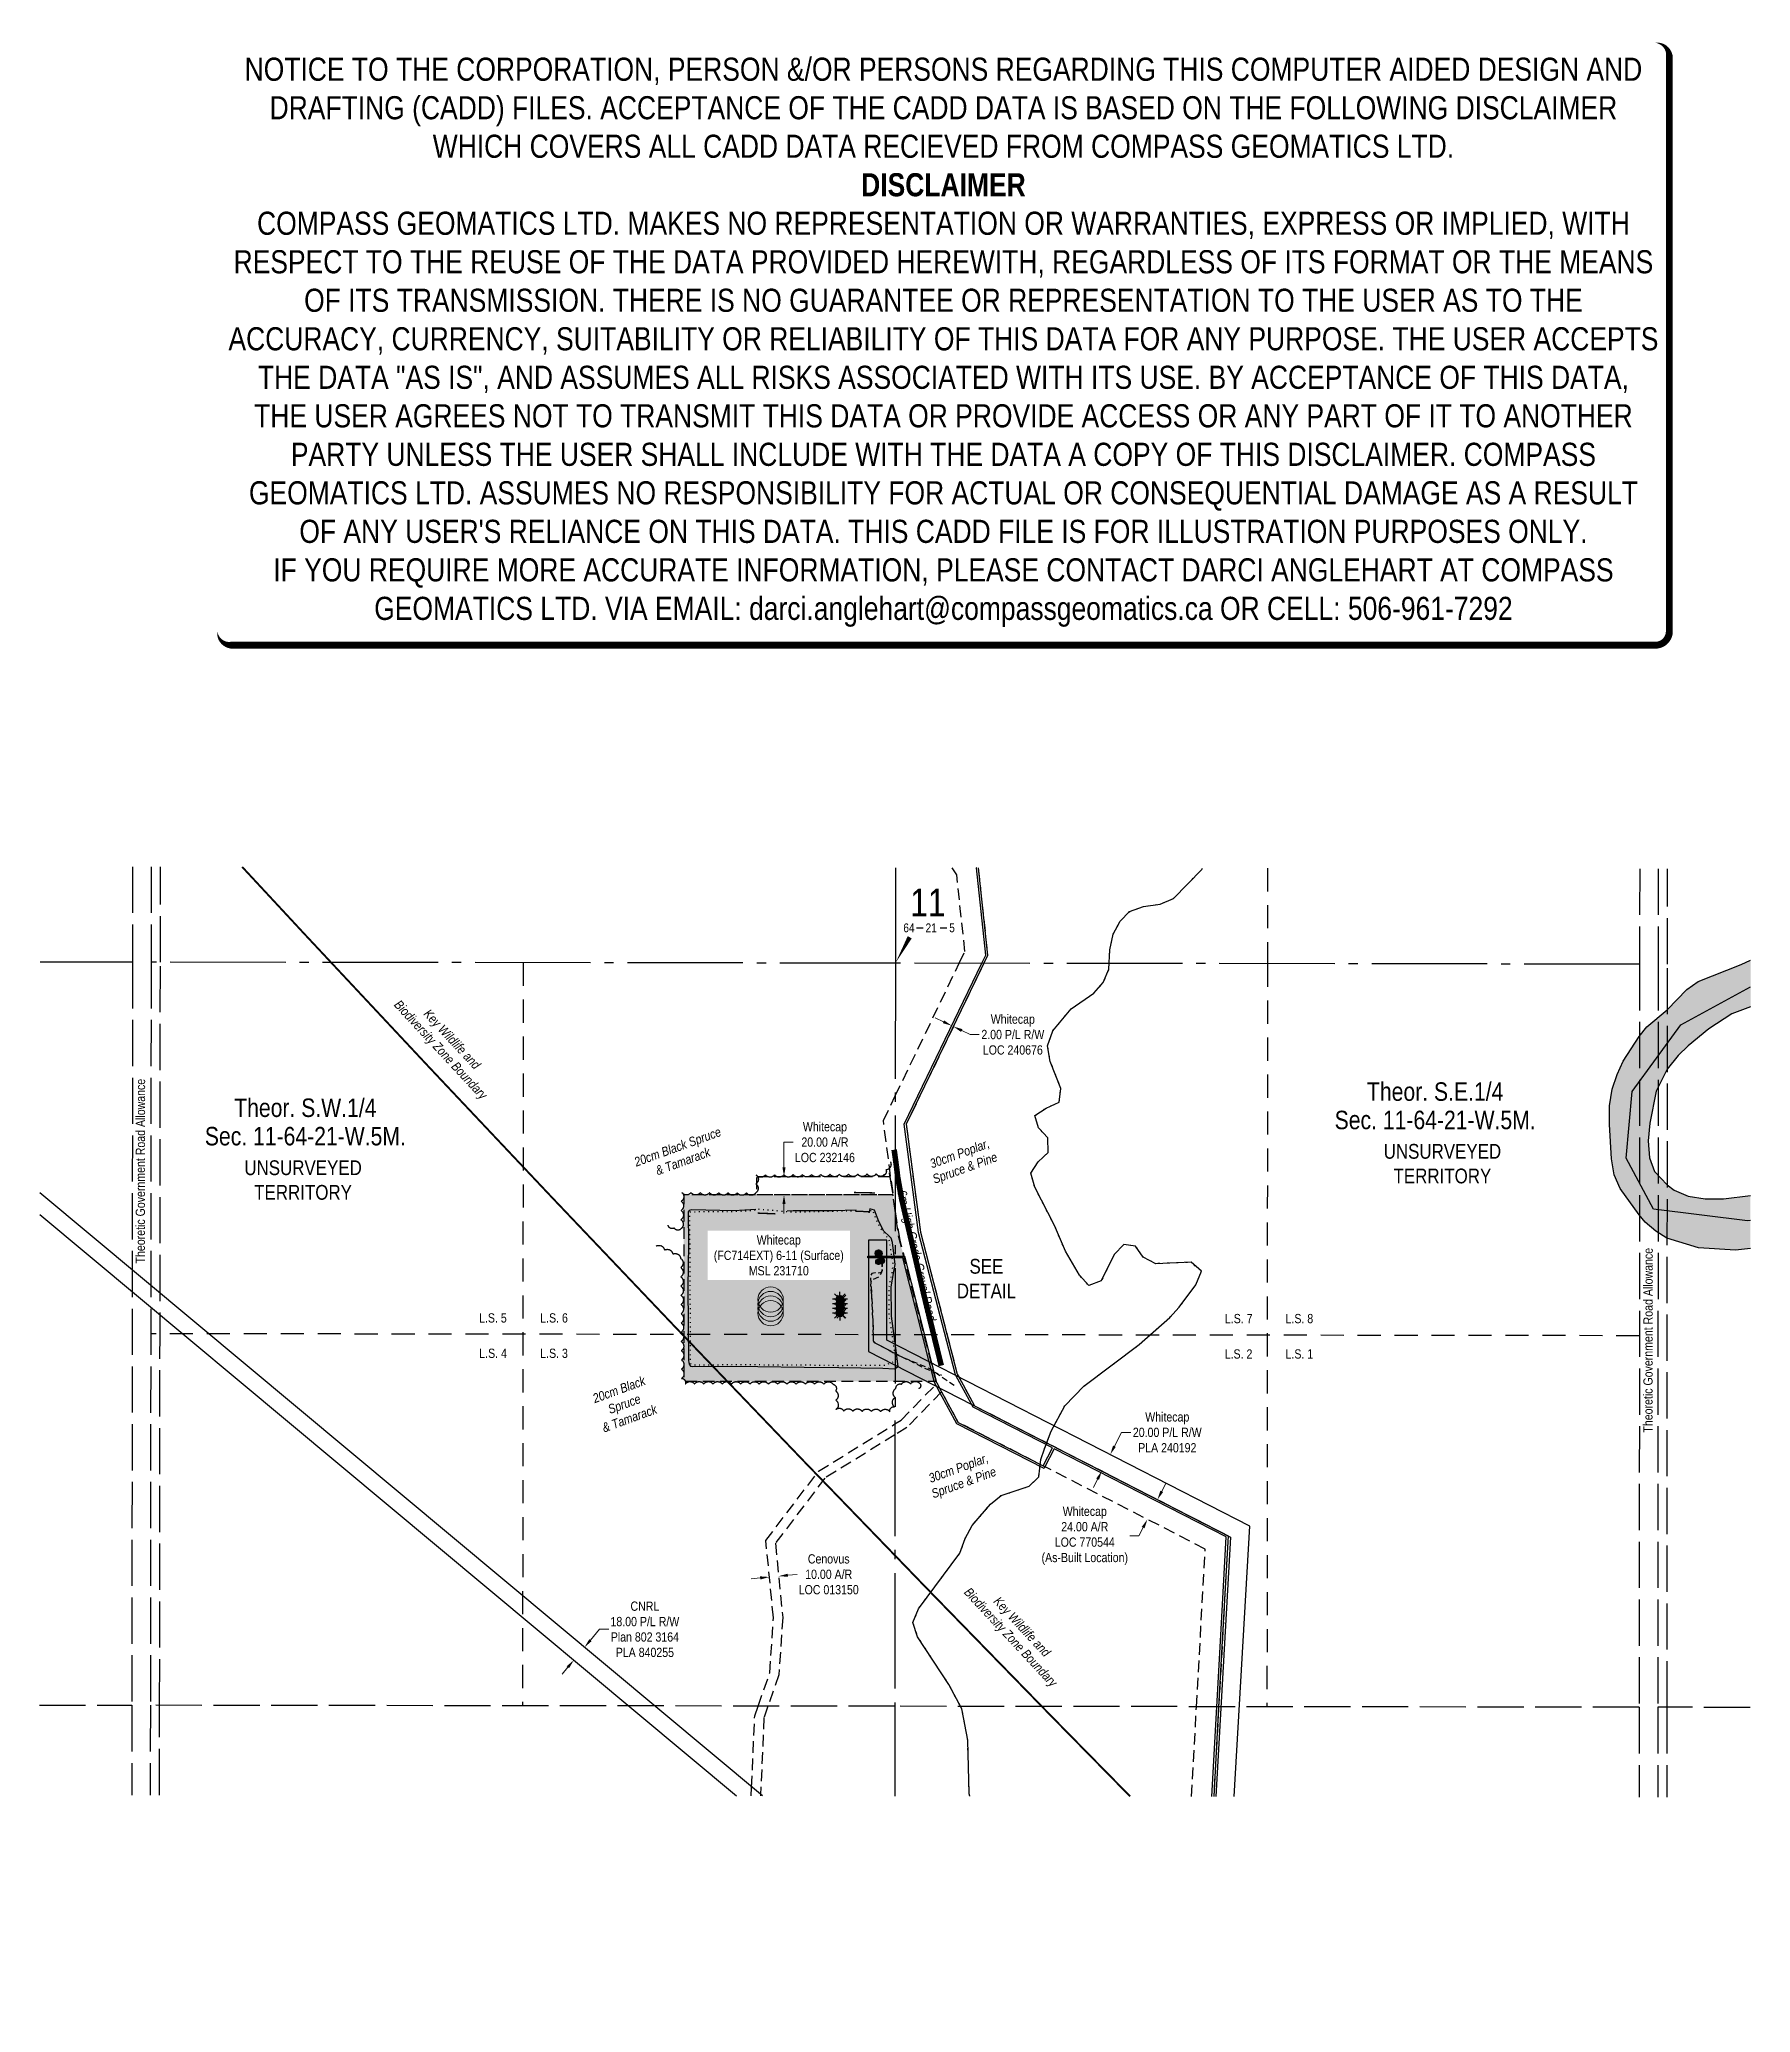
# Model space of a CAD drawing. Extents: x 494960 to 503443, y 6040332 to 6043193.
# Drawn here: x 494960 to 496812, y 6040625 to 6042760 of the extents above; entities that cross this region are included whole.
import ezdxf
from ezdxf.enums import TextEntityAlignment as Align

# ---------------------------------------------------------------- set-up
doc = ezdxf.new("R2010")
doc.units = 0
doc.header["$LTSCALE"] = 5
doc.header["$PDMODE"] = 3
doc.header["$PDSIZE"] = 5
for name, pattern in [('0', [1, 1, 0]), ('DASHDOT2', [12.7, 6.35, -3.175, 0, -3.175]), ('foc-ACCESSROAD', [3.75, 2.5, -1.25]), ('foc-LSD', [8, 5, -3]), ('foc-QUARTERLINE', [33, 25, -3, 2, -3]), ('foc-TOPO', [1, 0.2, -0.8]), ('foc-UNSURVEYED', [12.5, 10, -2.5]), ('foc-WHEELTRACKS', [2, 0.4, -1.6]), ('UG_PIPE', [1.875, 1.25, -0.625])]:
    doc.linetypes.add(name, pattern=pattern)
doc.layers.get('Defpoints').update_dxf_attribs({"color": 9})
for name, color, linetype in [('10', 1, 'Continuous'), ('9', 3, 'Continuous'), ('AS-DRILL-T', 8, 'Continuous'), ('AS-PIPE-UG', 44, 'UG_PIPE'), ('AS-ROADS', 254, 'Continuous'), ('AS-SYMBOL', 7, 'Continuous'), ('AS-WILDLIFE', 131, 'DASHDOT2'), ('C-AR', 13, 'foc-ACCESSROAD'), ('C-RW', 13, 'Continuous'), ('C-SYMBOL', 7, 'Continuous'), ('C-WS', 13, 'foc-ACCESSROAD'), ('DETAIL-T', 7, 'Continuous'), ('F-AR', 190, 'foc-ACCESSROAD'), ('F-RW', 190, 'Continuous'), ('L-QSEC', 8, 'foc-QUARTERLINE'), ('L-ROAD-T', 7, 'Continuous'), ('L-SECLBL', 7, 'Continuous'), ('L-SECTION-LSD', 7, 'foc-LSD'), ('L-UNS-T', 3, 'Continuous'), ('L-USEC', 7, 'foc-UNSURVEYED'), ('P-PROPOSED-H', 21, 'Continuous'), ('T-BUSH', 110, '0'), ('T-BUSH-T', 110, 'Continuous'), ('T-LOW-AREA', 48, 'foc-TOPO'), ('T-SLOPE', 48, 'Continuous'), ('T-WATER', 160, 'Continuous'), ('T-WATER-H', 133, 'Continuous'), ('T-WATER-P3', 160, 'foc-WHEELTRACKS')]:
    doc.layers.add(name, color=color, linetype=linetype)
for name, color, linetype, lineweight in [('AS-GENERAL', 48, 'Continuous', 18), ('C-AR-T', 13, 'Continuous', 9), ('C-RW-T', 13, 'Continuous', 9), ('C-WS-T', 13, 'Continuous', 9), ('F-AR-T', 190, 'Continuous', 9), ('F-RW-T', 190, 'Continuous', 9), ('T-TEXT', 48, 'Continuous', 18)]:
    doc.layers.add(name, color=color, linetype=linetype, lineweight=lineweight)
doc.layers.add('AS-PIPE-AG', color=7, linetype='Continuous', true_color=0x7d00fa)
doc.layers.add('oil_and_gas_wells_pt', color=7, linetype='Continuous', true_color=0xa9ec0c)
doc.layers.add('DISCLAIMER', color=7, linetype='Continuous', plot=False)
doc.styles.add('100L', font='ARIALN.TTF', dxfattribs={"height": 11})
doc.styles.add('175L', font='ARIALN.TTF', dxfattribs={"height": 20})
doc.styles.add('240', font='ARIALN.TTF', dxfattribs={"height": 30})
doc.styles.add('80', font='ARIALN.TTF', dxfattribs={"height": 10})
doc.styles.add('80CG', font='ARIALN.TTF', dxfattribs={"height": 10})
doc.styles.add('80L', font='ARIALN.TTF', dxfattribs={"height": 10})
doc.styles.add('80LS', font='ARIALNI.TTF', dxfattribs={"height": 10})
doc.styles.add('foc-LtypeFont', font='ARIALN.TTF', dxfattribs={"height": 7.35})
doc.styles.add('SIMPLEX', font='ARIALN.TTF')
doc.linetypes.add('foc-TOPO-flowdirection-NOLINE', pattern='A,0,[">",foc-LtypeFont,S=0.3,R=0,X=0,Y=-0.945],-20,[">",foc-LtypeFont,S=0.3,R=0,X=0,Y=-0.945],0', length=20)
doc.dimstyles.new('Compass 5 000', dxfattribs={"dimscale": 5, "dimtxt": 9, "dimasz": 2, "dimexe": 0.2, "dimexo": 0.0625, "dimgap": 0.5, "dimtad": 0, "dimtih": 1, "dimtoh": 1, "dimzin": 0, "dimdsep": 46, "dimtxsty": '80CG', "dimcen": 0.1, "dimse1": 1, "dimse2": 1, "dimclrd": 256, "dimclrt": 256, "dimaunit": 1, "dimadec": 4, "dimazin": 0, "dimtfac": 0.06, "dimtofl": 0, "dimtmove": 0, "dimatfit": 1, "dimfxl": 0.2, "dimtolj": 1, "dimtzin": 0, "dimlwd": -1, "dimarcsym": 0})

msp = doc.modelspace()

# ---------------------------------------------------------------- texts
at = {"layer": 'AS-WILDLIFE', "char_height": 10, "attachment_point": 5, "rotation": 312.878768, "style": '240'}
for insert in [(495399.446, 6041671.354), (496016.513, 6041035.603)]:
    msp.add_mtext_dynamic_manual_height_columns('{\\fArial Narrow|b0|i1|c0|p34;Key Wildlife and \\PBiodiversity Zone Boundary}', width=141.03638, gutter_width=45.023, heights=[0], dxfattribs=dict(at, insert=insert))
at = {"layer": 'C-SYMBOL', "color": 3, "style": '175L'}
for s, p in [('Theor. S.E.1/4', (496470.802, 6041605.344)), ('Theor. S.W.1/4', (495247.744, 6041587.848)), ('Sec. 11-64-21-W.5M.', (496470.802, 6041574.598)), ('Sec. 11-64-21-W.5M.', (495247.744, 6041557.102))]:
    msp.add_text(s, height=19.98971, dxfattribs=at).set_placement(p, align=Align.BOTTOM_CENTER)
at = {"layer": 'DETAIL-T', "color": 3, "insert": (495985.024, 6041418.937), "char_height": 16, "width": 53.79165, "attachment_point": 5, "style": '80CG'}
msp.add_mtext('SEE DETAIL', dxfattribs=at)
at = {"layer": 'L-ROAD-T', "style": '80L'}
for p in [(495069.167, 6041535.242), (496701.221, 6041352.217)]:
    msp.add_text('Theoretic Government Road Allowance', height=9.99485, rotation=89.942977, dxfattribs=at).set_placement(p, align=Align.MIDDLE_CENTER)
at = {"layer": 'L-UNS-T', "color": 3, "char_height": 15.99177, "attachment_point": 5, "style": '80L'}
for insert in [(496478.638, 6041543.216), (495245.289, 6041525.479)]:
    msp.add_mtext_dynamic_manual_height_columns('UNSURVEYED TERRITORY', width=126.47884, gutter_width=47.524, heights=[0], dxfattribs=dict(at, insert=insert))
at = {"layer": 'T-BUSH-T', "char_height": 10, "attachment_point": 2, "rotation": 20, "style": '80LS'}
for s, insert, width in [('20cm Black Spruce\\P& Tamarack', (495649.036, 6041566.298), 98.51064), ('30cm Poplar, \\PSpruce & Pine', (495954.308, 6041559.039), 139.66432), ('20cm Black\\PSpruce\\P& Tamarack', (495585.574, 6041303.641), 98.51064), ('30cm Poplar, \\PSpruce & Pine', (495953.043, 6041218.663), 139.66432)]:
    msp.add_mtext(s, dxfattribs=dict(at, insert=insert, width=width))
at = {"layer": 'T-TEXT', "style": '80LS'}
msp.add_text('6m High Grade Gravel Road', height=9.99485, rotation=283.070025, dxfattribs=at).set_placement((495909.729, 6041443.735), align=Align.MIDDLE_CENTER)

# ---------------------------------------------------------------- blocks, each defined once
blk = doc.blocks.new('L-SECLBL')
at = {"layer": '9', "color": 7}
for p, q in [((-5.1, -27.8), (-12.3, -27.8)), ((20.7, -27.8), (13.5, -27.8))]:
    blk.add_line(p, q, dxfattribs=at)
at = {"layer": '10', "color": 2, "style": 'SIMPLEX'}
blk.add_attdef('SEC', text='', height=30, dxfattribs=at).set_placement((0, 0), align=Align.MIDDLE)
at = {"layer": '10', "color": 5, "style": '80L'}
blk.add_attdef('TWP', text='', height=9.5, dxfattribs=at).set_placement((-14.4, -27.4), align=Align.MIDDLE_RIGHT)
blk.add_attdef('RGE', text='', height=9.5, dxfattribs=at).set_placement((3.6, -27.4), align=Align.MIDDLE_CENTER)
blk.add_attdef('MER', text='', height=9.5, dxfattribs=at).set_placement((23.2, -27.4), align=Align.MIDDLE_LEFT)
blk = doc.blocks.new('*D598')
at = {"layer": 'C-AR-T', "transparency": 16777216}
for p, q in [((496174.8, 6041188.7), (496179.3, 6041197.6)), ((496150.1, 6041140.6), (496140.1, 6041140.6)), ((496154.7, 6041149.5), (496150.1, 6041140.6))]:
    blk.add_line(p, q, dxfattribs=at)
for points in [[(496173.3, 6041189.5), (496176.3, 6041187.9), (496170.2, 6041179.8)], [(496153.2, 6041150.3), (496156.2, 6041148.8), (496159.3, 6041158.4)]]:
    blk.add_solid(points, dxfattribs=at)
at = {"layer": 'Defpoints', "color": 0, "transparency": 16777216}
for p in [(496054.3, 6041239.2), (496043.3, 6041217.8), (496159.3, 6041158.4)]:
    blk.add_point(p, dxfattribs=at)
at = {"layer": 'C-AR-T', "transparency": 16777216, "insert": (496091.5, 6041140.6), "char_height": 10, "attachment_point": 5, "style": '80CG'}
blk.add_mtext('\\A1;Whitecap\\P24.00 A/R\\PLOC 770544\\P(As-Built Location)', dxfattribs=at)
blk = doc.blocks.new('*D601')
at = {"layer": 'C-AR-T', "transparency": 16777216}
for p, q in [((495765.9, 6041539.5), (495765.9, 6041566.6)), ((495765.9, 6041566.6), (495775.9, 6041566.6)), ((495765.9, 6041499.5), (495765.9, 6041489.5))]:
    blk.add_line(p, q, dxfattribs=at)
for points in [[(495764.2, 6041539.5), (495767.6, 6041539.5), (495765.9, 6041529.5)], [(495764.2, 6041499.5), (495767.6, 6041499.5), (495765.9, 6041509.5)]]:
    blk.add_solid(points, dxfattribs=at)
at = {"layer": 'Defpoints', "color": 0, "transparency": 16777216}
for p in [(495781.4, 6041529.5), (495765.9, 6041509.5), (495781.4, 6041509.5)]:
    blk.add_point(p, dxfattribs=at)
at = {"layer": 'C-AR-T', "transparency": 16777216, "insert": (495810.2, 6041566.6), "char_height": 10, "attachment_point": 5, "style": '80CG'}
blk.add_mtext('\\A1;Whitecap\\P20.00 A/R\\PLOC 232146', dxfattribs=at)
blk = doc.blocks.new('*D602')
at = {"layer": 'C-RW-T', "transparency": 16777216}
for p, q in [((496123.6, 6041237.5), (496131.3, 6041252.5)), ((496131.3, 6041252.5), (496141.3, 6041252.5)), ((496105.4, 6041201.9), (496100.9, 6041193))]:
    blk.add_line(p, q, dxfattribs=at)
for points in [[(496122.1, 6041238.3), (496125.1, 6041236.8), (496119.1, 6041228.6)], [(496103.9, 6041202.7), (496106.9, 6041201.2), (496110, 6041210.8)]]:
    blk.add_solid(points, dxfattribs=at)
at = {"layer": 'Defpoints', "color": 0, "transparency": 16777216}
for p in [(496119.1, 6041228.6), (496125.4, 6041225.4), (496116.3, 6041207.6)]:
    blk.add_point(p, dxfattribs=at)
at = {"layer": 'C-RW-T', "transparency": 16777216, "insert": (496180.8, 6041252.5), "char_height": 10, "attachment_point": 5, "style": '80CG'}
blk.add_mtext('\\A1;Whitecap\\P20.00 P/L R/W\\PPLA 240192', dxfattribs=at)
blk = doc.blocks.new('*D603')
at = {"layer": 'C-RW-T', "transparency": 16777216}
for p, q in [((495938.4, 6041696.9), (495929.4, 6041701.3)), ((495958.3, 6041687.4), (495967.3, 6041683)), ((495967.3, 6041683), (495977.3, 6041683))]:
    blk.add_line(p, q, dxfattribs=at)
for points in [[(495939.2, 6041698.4), (495937.7, 6041695.4), (495947.5, 6041692.6)], [(495959, 6041688.9), (495957.5, 6041685.9), (495949.3, 6041691.7)]]:
    blk.add_solid(points, dxfattribs=at)
at = {"layer": 'Defpoints', "color": 0, "transparency": 16777216}
for p in [(495949.3, 6041691.7), (495927.4, 6041651), (495929.2, 6041650.2)]:
    blk.add_point(p, dxfattribs=at)
at = {"layer": 'C-RW-T', "transparency": 16777216, "insert": (496013.6, 6041683), "char_height": 10, "attachment_point": 5, "style": '80CG', "bg_fill": 3, "box_fill_scale": 1.1, "bg_fill_color": 256, "bg_fill_true_color": 13158600, "bg_fill_transparency": 0}
blk.add_mtext('\\A1;Whitecap^J2.00 P/L R/W\\PLOC 240676', dxfattribs=at)
blk = doc.blocks.new('*D605')
at = {"layer": 'Defpoints', "color": 0, "transparency": 16777216}
for p in [(495750.2, 6041095), (495760.1, 6041096.9), (495760.2, 6041095.9)]:
    blk.add_point(p, dxfattribs=at)
at = {"layer": 'F-AR-T', "transparency": 16777216}
for p, q in [((495740.2, 6041095), (495730.2, 6041094)), ((495770, 6041097.9), (495780, 6041098.9))]:
    blk.add_line(p, q, dxfattribs=at)
for points in [[(495740, 6041096.7), (495740.3, 6041093.3), (495750.1, 6041096)], [(495769.9, 6041099.6), (495770.2, 6041096.3), (495760.1, 6041096.9)]]:
    blk.add_solid(points, dxfattribs=at)
at = {"layer": 'F-AR-T', "transparency": 16777216, "insert": (495814.3, 6041098.9), "char_height": 10, "attachment_point": 5, "style": '80CG'}
blk.add_mtext('\\A1;Cenovus\\P10.00 A/R\\PLOC 013150 ', dxfattribs=at)
blk = doc.blocks.new('*D606')
at = {"layer": 'Defpoints', "color": 0, "transparency": 16777216}
for p in [(495538.4, 6041006.1), (495995.4, 6040624.7), (496007, 6040638.5)]:
    blk.add_point(p, dxfattribs=at)
at = {"layer": 'F-RW-T', "transparency": 16777216}
for p, q in [((495556.4, 6041027.6), (495566.2, 6041039.4)), ((495566.2, 6041039.4), (495576.2, 6041039.4)), ((495532, 6040998.4), (495525.6, 6040990.7))]:
    blk.add_line(p, q, dxfattribs=at)
for points in [[(495555.1, 6041028.7), (495557.6, 6041026.5), (495549.9, 6041019.9)], [(495530.7, 6040999.5), (495533.3, 6040997.4), (495538.4, 6041006.1)]]:
    blk.add_solid(points, dxfattribs=at)
at = {"layer": 'F-RW-T', "transparency": 16777216, "insert": (495615.3, 6041039.4), "char_height": 10, "attachment_point": 5, "style": '80CG'}
blk.add_mtext('\\A1;CNRL\\P18.00 P/L R/W\\PPlan 802 3164\\PPLA 840255 ', dxfattribs=at)
blk = doc.blocks.new('PIG')
h = blk.add_hatch(color=255)
h.dxf.hatch_style = 1
edge = h.paths.add_edge_path()
edge.add_arc((0, 0), 0.85, 0, 360)
at = {"layer": 'AS-SYMBOL'}
h = blk.add_hatch(color=13, dxfattribs=at)
h.dxf.hatch_style = 1
h.paths.add_polyline_path([(-0.1, 0, 1), (-0.55, 0, 1)])
h = blk.add_hatch(color=13, dxfattribs=at)
h.dxf.hatch_style = 1
h.paths.add_polyline_path([(0.1, 0, 1), (0.55, 0, 1)])
at = {"layer": 'AS-SYMBOL', "color": 13}
for centre, radius in [((0, 0), 0.75), ((-0.33, 0), 0.225), ((0.33, 0), 0.225)]:
    blk.add_circle(centre, radius, dxfattribs=at)
blk = doc.blocks.new('RISER')
h = blk.add_hatch(color=255)
h.dxf.hatch_style = 1
edge = h.paths.add_edge_path()
edge.add_arc((0, 0), 0.7, 0, 360)
blk.add_hatch(color=13).paths.add_polyline_path([(0.58, -0.15), (-0.58, -0.15, 0.774597)])
at = {"color": 13}
blk.add_line((-0.58, -0.15), (0.58, -0.15), dxfattribs=at)
blk.add_circle((0, 0), 0.6, dxfattribs=at)
blk = doc.blocks.new('GAS')
h = blk.add_hatch(color=255)
h.dxf.hatch_style = 1
edge = h.paths.add_edge_path()
edge.add_arc((0, 0), 0.9, 0, 360)
for p, q in [((-0.81, 0), (-1.62, 0)), ((-0.57, 0.57), (-1.14, 1.14)), ((0, 0.81), (0, 1.62)), ((0.57, 0.57), (1.14, 1.14)), ((1.62, 0), (0.81, 0)), ((-0.57, -0.57), (-1.14, -1.14)), ((0, -0.81), (0, -1.62)), ((1.14, -1.14), (0.57, -0.57))]:
    blk.add_line(p, q)
blk.add_circle((0, 0), 0.8)
blk = doc.blocks.new('Disclaimer_Legal')
at = {"layer": 'DISCLAIMER', "color": 254, "flags": 128}
blk.add_lwpolyline([(-3613, -1105, 37.5, 37.5, 0), (4096, -1105, 37.5, 37.5, 0.414214), (4171, -1030, 37.5, 37.5, 0), (4171, 2079, 37.5, 0, 0.414214), (4096, 2154, 0, 0, 0), (-3613, 2154, 0, 0, 0.414214), (-3688, 2079, 0, 0, 0), (-3688, -1030, 0, 37.5, 0.414214)], format="xyseb", close=True, dxfattribs=at)
at = {"layer": 'DISCLAIMER', "color": 254, "insert": (242, 534), "char_height": 125, "width": 7717.57, "attachment_point": 5, "style": '80'}
blk.add_mtext('NOTICE TO THE CORPORATION, PERSON &/OR PERSONS REGARDING THIS COMPUTER AIDED DESIGN AND DRAFTING (CADD) FILES. ACCEPTANCE OF THE CADD DATA IS BASED ON THE FOLLOWING DISCLAIMER WHICH COVERS ALL CADD DATA RECIEVED FROM COMPASS GEOMATICS LTD.\\P{\\fArial Narrow|b1|i0|c0|p34;DISCLAIMER}\\PCOMPASS GEOMATICS LTD. MAKES NO REPRESENTATION OR WARRANTIES, EXPRESS OR IMPLIED, WITH RESPECT TO THE REUSE OF THE DATA PROVIDED HEREWITH, REGARDLESS OF ITS FORMAT OR THE MEANS OF ITS TRANSMISSION. THERE IS NO GUARANTEE OR REPRESENTATION TO THE USER AS TO THE ACCURACY, CURRENCY, SUITABILITY OR RELIABILITY OF THIS DATA FOR ANY PURPOSE. THE USER ACCEPTS THE DATA "AS IS", AND ASSUMES ALL RISKS ASSOCIATED WITH ITS USE. BY ACCEPTANCE OF THIS DATA, THE USER AGREES NOT TO TRANSMIT THIS DATA OR PROVIDE ACCESS OR ANY PART OF IT TO ANOTHER PARTY UNLESS THE USER SHALL INCLUDE WITH THE DATA A COPY OF THIS DISCLAIMER. COMPASS GEOMATICS LTD. ASSUMES NO RESPONSIBILITY FOR ACTUAL OR CONSEQUENTIAL DAMAGE AS A RESULT OF ANY USER\'S RELIANCE ON THIS DATA. THIS CADD FILE IS FOR ILLUSTRATION PURPOSES ONLY.\\PIF YOU REQUIRE MORE ACCURATE INFORMATION, PLEASE CONTACT DARCI ANGLEHART AT COMPASS GEOMATICS LTD. VIA EMAIL: darci.anglehart@compassgeomatics.ca OR CELL: 506-961-7292', dxfattribs=at)

# ---------------------------------------------------------------- dimensions: what is measured, and where the dimension line sits
at = {"layer": 'C-AR-T'}
for base, p1, p2, angle, text, picture, middle in [((495765.889, 6041509.468), (495781.431, 6041529.457), (495781.431, 6041509.468), 270, 'Whitecap\\P20.00 A/R\\PLOC 232146', '*D601', (495810.19, 6041566.589)), ((496159.265, 6041158.417), (496054.272, 6041239.213), (496043.318, 6041217.838), 242.86558, 'Whitecap\\P24.00 A/R\\PLOC 770544\\P(As-Built Location)', '*D598', (496091.535, 6041140.618))]:
    dim = msp.add_linear_dim(base=base, p1=p1, p2=p2, angle=angle, text=text, dimstyle='Compass 5 000', dxfattribs=at)
    dim.commit()
    dim.dimension.update_dxf_attribs({"geometry": picture, "text_midpoint": middle, "dimtype": 161})
at = {"layer": 'C-RW-T'}
dim = msp.add_linear_dim(base=(496119.065, 6041228.626), p1=(496116.323, 6041207.576), p2=(496125.425, 6041225.374), angle=62.914651, text='Whitecap\\P20.00 P/L R/W\\PPLA 240192', dimstyle='Compass 5 000', dxfattribs=at)
dim.commit()
dim.dimension.update_dxf_attribs({"geometry": '*D602', "text_midpoint": (496180.8, 6041252.481), "dimtype": 161})
at = {"layer": 'F-AR-T'}
dim = msp.add_aligned_dim(p1=(495750.224, 6041094.971), p2=(495760.179, 6041095.945), distance=1.002, text='Cenovus\\P10.00 A/R\\PLOC 013150 ', dimstyle='Compass 5 000', dxfattribs=at)
dim.commit()
dim.dimension.update_dxf_attribs({"geometry": '*D605', "text_midpoint": (495814.277, 6041098.89)})
at = {"layer": 'F-RW-T'}
dim = msp.add_linear_dim(base=(495538.413, 6041006.1), p1=(496006.96, 6040638.515), p2=(495995.426, 6040624.695), angle=230.152946, text='CNRL\\P18.00 P/L R/W\\PPlan 802 3164\\PPLA 840255 ', dimstyle='Compass 5 000', dxfattribs=at)
dim.commit()
dim.dimension.update_dxf_attribs({"geometry": '*D606', "text_midpoint": (495615.251, 6041039.358), "dimtype": 161})

# ---------------------------------------------------------------- hatches: boundary and pattern name
at = {"layer": 'AS-ROADS'}
h = msp.add_hatch(color=256, dxfattribs=at)
h.dxf.hatch_style = 1
h.paths.add_polyline_path([(495757.112, 6041487.669), (495737.545, 6041488.077), (495706.123, 6041488.323), (495666.609, 6041488.525), (495666.173, 6041483.288), (495666.741, 6041333.446), (495668.778, 6041332.648), (495669.416, 6041328.302), (495670.555, 6041328.017), (495690.695, 6041328.249), (495722.057, 6041328.21), (495769.681, 6041328.141), (495785.245, 6041327.823), (495785.176, 6041347.733), (495784.891, 6041368.005), (495786.169, 6041415.761), (495787.652, 6041453.66), (495786.601, 6041486.888)])
at = {"layer": 'P-PROPOSED-H'}
h = msp.add_hatch(color=256, dxfattribs=at)
h.dxf.hatch_style = 1
h.paths.add_polyline_path([(495930.7, 6041307.872), (495889.919, 6041464.722), (495884.024, 6041509.468), (495657.341, 6041509.468), (495657.341, 6041307.872)])
at = {"layer": 'T-WATER-H'}
h = msp.add_hatch(color=256, dxfattribs=at)
h.dxf.hatch_style = 1
h.paths.add_polyline_path([(496812.016, 6041451.56), (496795.937, 6041449.575), (496755.732, 6041452.132), (496721.732, 6041462.608), (496709.623, 6041470.136), (496698.183, 6041479.887), (496691.587, 6041487.808), (496671.193, 6041516.395), (496664.662, 6041531.082), (496661.586, 6041548.475), (496659.356, 6041585.589), (496659.676, 6041605.808), (496662.451, 6041623.965), (496667.669, 6041639.817), (496674.397, 6041654.117), (496691.707, 6041681.103), (496699.849, 6041691.258), (496721.897, 6041709.779), (496743.37, 6041731.812), (496755.486, 6041740.347), (496802.064, 6041758.842), (496812.21, 6041763.683), (496812.179, 6041712.854), (496792.017, 6041705.378), (496767.036, 6041689.353), (496744.558, 6041670.9), (496733.817, 6041660.457), (496721.879, 6041645.579), (496710.114, 6041621.757), (496703.238, 6041587.05), (496701.462, 6041568.201), (496702.812, 6041549.486), (496708.328, 6041535.013), (496721.768, 6041520.312), (496729.681, 6041514.723), (496744.716, 6041508.272), (496763.234, 6041505.426), (496783.048, 6041505.358), (496812.052, 6041508.848)])

# ---------------------------------------------------------------- linework, layer by layer
at = {"flags": 128}
for points in [[(495844.054, 6041491.84), (495844.734, 6041491.859), (495858.924, 6041491.241)], [(495858.924, 6041491.241), (495844.734, 6041491.859)]]:
    msp.add_lwpolyline(points, dxfattribs=at)
at = {"layer": 'AS-GENERAL', "const_width": 1.5, "flags": 128}
for points in [[(495879.812, 6041533.714), (495883.748, 6041511.003)], [(495864.425, 6041511.657), (495841.725, 6041512.131)], [(495737.389, 6041489.805), (495756.548, 6041489.027)]]:
    msp.add_lwpolyline(points, dxfattribs=at)
at = {"layer": 'AS-GENERAL'}
for centre in [(495751.441, 6041396.275), (495751.441, 6041391.424), (495751.441, 6041386.485), (495751.441, 6041381.485)]:
    msp.add_circle(centre, 13.711, dxfattribs=at)
at = {"layer": 'AS-PIPE-AG', "flags": 128}
for points in [[(495868.219, 6041442.487), (495871.525, 6041442.678)], [(495870.034, 6041445.02), (495868.243, 6041445.035)], [(495870.139, 6041446.797), (495870.033, 6041442.565)], [(495871.679, 6041438.155), (495871.631, 6041439.335), (495871.525, 6041442.678)]]:
    msp.add_lwpolyline(points, dxfattribs=at)
at = {"layer": 'AS-PIPE-UG', "flags": 128}
for points in [[(495871.702, 6041438.08), (495871.929, 6041433.8), (495872.036, 6041427.354), (495871.273, 6041426.007), (495868.912, 6041424.996), (495864.44, 6041425.261), (495860.835, 6041424.317), (495859.432, 6041421.995), (495860.766, 6041400.795), (495861.472, 6041382.538), (495862.199, 6041366.029), (495862.379, 6041351.568), (495865.239, 6041348.866), (495875.089, 6041343.807), (495898.87, 6041331.694), (495917.994, 6041322.136), (495936.549, 6041314.57)], [(495871.673, 6041438.151), (495872.198, 6041433.368), (495871.525, 6041425.603), (495868.72, 6041420.688), (495860.422, 6041417.277), (495859.472, 6041412.012), (495861.251, 6041392.684), (495861.687, 6041379.345), (495862.257, 6041368.011), (495862.327, 6041358.917), (495862.407, 6041354.711), (495862.499, 6041351.91), (495863.564, 6041349.675), (495869.813, 6041346.548), (495886.616, 6041337.582), (495894.88, 6041333.675), (495925.068, 6041320.982), (495951.327, 6041302.572)]]:
    msp.add_lwpolyline(points, dxfattribs=at)
at = {"layer": 'AS-ROADS', "const_width": 5.997, "flags": 128}
for points in [[(495887.719, 6041539.58), (495885.138, 6041558.347)], [(495887.719, 6041539.58), (495889.011, 6041528.674), (495893.204, 6041505.367), (495917.751, 6041399.632), (495936.144, 6041324.793)]]:
    msp.add_lwpolyline(points, dxfattribs=at)
at = {"layer": 'C-AR'}
for points in [[(496207.022, 6040858.554), (496212.43, 6040955.654), (496221.933, 6041126.3), (495954.524, 6041263.344), (495936.571, 6041296.427), (495931.576, 6041305.632), (495931.012, 6041306.672), (495930.672, 6041307.893), (495891.736, 6041460.709), (495886.238, 6041492.665), (495873.432, 6041589.865), (495886.338, 6041616.603), (495955.633, 6041760.161), (495961.764, 6041772.865), (495952.817, 6041855.778), (495947.876, 6041863.463)], [(495976.134, 6041863.426), (495986.367, 6041768.615), (495982.271, 6041760.124), (495898.167, 6041585.889), (495913.524, 6041469.328), (495953.507, 6041315.547), (495972.063, 6041281.351), (496246.719, 6041140.57), (496241.103, 6041039.578), (496236.434, 6040955.622), (496231.034, 6040858.522)]]:
    msp.add_lwpolyline(points, dxfattribs=at)
at = {"layer": 'C-AR', "flags": 128}
msp.add_lwpolyline([(495736.606, 6041529.457), (495881.39, 6041529.457), (495884.024, 6041509.468), (495736.606, 6041509.468)], close=True, dxfattribs=at)
at = {"layer": 'C-WS', "flags": 128}
msp.add_lwpolyline([(495930.7, 6041307.872), (495889.919, 6041464.722), (495884.024, 6041509.468), (495657.341, 6041509.468), (495657.341, 6041307.872)], close=True, dxfattribs=at)
at = {"layer": 'F-AR'}
msp.add_lwpolyline([(495730.475, 6040859.185), (495730.87, 6040868.286), (495734.236, 6040945.842), (495737.901, 6040956.293), (495750.522, 6040992.315), (495754.432, 6041051.957), (495746.269, 6041135.403), (495803.273, 6041210.545), (495886.05, 6041261.639), (495892.72, 6041265.756), (495931.576, 6041305.632), (495936.571, 6041296.427), (495899.023, 6041257.893), (495886.041, 6041249.88), (495810.114, 6041203.014), (495756.604, 6041132.479), (495764.467, 6041052.117), (495760.413, 6040990.297), (495748.493, 6040956.279), (495744.164, 6040943.929), (495740.532, 6040860.224), (495740.486, 6040859.171)], dxfattribs=at)
at = {"layer": 'F-RW'}
for points in [[(495742.603, 6040859.168), (494960.463, 6041511.728)], [(494960.44, 6041488.317), (495714.476, 6040859.206)]]:
    msp.add_lwpolyline(points, dxfattribs=at)
at = {"layer": 'L-QSEC', "flags": 128}
for points in [[(495886.538, 6041863.545), (495886.455, 6041760.26)], [(495060.661, 6041761.362), (494960.712, 6041761.489)], [(495886.455, 6041760.26), (495080.77, 6041761.335)], [(495886.455, 6041760.26), (495885.803, 6040956.107)], [(496692.142, 6041759.184), (495886.455, 6041760.26)], [(495885.803, 6040956.107), (495885.725, 6040858.979)]]:
    msp.add_lwpolyline(points, dxfattribs=at)
at = {"layer": 'L-SECLBL', "flags": 128}
msp.add_lwpolyline([(495886.455, 6041760.26, 0, 4.997, 0), (495902.017, 6041788.308, 0, 0, 0)], format="xyseb", dxfattribs=at)
at = {"layer": 'L-SECTION-LSD', "flags": 128}
for points in [[(496289.372, 6041863.011), (496289.298, 6041759.722)], [(495483.613, 6041760.797), (495482.879, 6040956.644)], [(496289.298, 6041759.722), (496288.723, 6040955.569)], [(496691.892, 6041357.109), (495886.129, 6041358.183)]]:
    msp.add_lwpolyline(points, dxfattribs=at)
at = {"layer": 'L-USEC'}
for p, q in [((494959.911, 6040957.336), (495059.858, 6040957.208)), ((495059.858, 6040957.208), (495059.761, 6040860.073)), ((495079.968, 6040957.188), (495079.871, 6040860.046))]:
    msp.add_line(p, q, dxfattribs=at)
at = {"layer": 'L-USEC', "flags": 128}
for points in [[(495060.764, 6041864.64), (495060.661, 6041761.362)], [(495080.873, 6041864.613), (495080.77, 6041761.341)], [(495090.82, 6041761.322), (495090.923, 6041864.6)], [(496692.206, 6041862.476), (496692.142, 6041759.184)], [(496712.316, 6041862.45), (496712.251, 6041759.172)], [(496722.301, 6041759.158), (496722.365, 6041862.436)], [(495060.661, 6041761.362), (495060.259, 6041359.285), (495059.858, 6040957.208)], [(495080.77, 6041761.341), (495080.368, 6041359.265), (495079.968, 6040957.188)], [(495090.017, 6040957.168), (495090.419, 6041359.246), (495090.82, 6041761.322)], [(496692.142, 6041759.184), (496691.892, 6041357.109), (496691.642, 6040955.033)], [(496712.251, 6041759.172), (496712.001, 6041357.096), (496711.752, 6040955.02)], [(496721.802, 6040955.007), (496722.052, 6041357.083), (496722.301, 6041759.158)], [(495885.803, 6040956.107), (495482.879, 6040956.644), (495079.968, 6040957.181)], [(495089.921, 6040860.033), (495090.017, 6040957.168)], [(496691.642, 6040955.033), (496288.723, 6040955.569), (495885.803, 6040956.107)], [(496691.642, 6040955.033), (496691.582, 6040857.912)], [(496711.752, 6040955.02), (496711.692, 6040857.885)], [(496811.707, 6040954.932), (496711.752, 6040955.016)], [(496721.744, 6040955.014), (496721.684, 6040857.872)]]:
    msp.add_lwpolyline(points, dxfattribs=at)
at = {"layer": 'oil_and_gas_wells_pt'}
for p in [(495827.969, 6041386.034), (495827.969, 6041386.034), (495827.973, 6041391.041), (495827.973, 6041391.041), (495827.978, 6041396.048), (495827.978, 6041396.048), (495827.964, 6041381.026), (495827.964, 6041381.026)]:
    msp.add_point(p, dxfattribs=at)
at = {"layer": 'T-BUSH', "flags": 128}
for points in [[(495881.121, 6041545.17, -0.52056705), (495876.282, 6041536.424, -0.52056705), (495873.107, 6041530.687, -0.52056705)], [(495875.707, 6041532.233, -0.52056705), (495865.712, 6041532.153, -0.52056705), (495855.718, 6041532.073, -0.52056705), (495845.723, 6041531.993, -0.52056705), (495835.729, 6041531.913, -0.52056705), (495825.734, 6041531.832, -0.52056705), (495815.74, 6041531.752, -0.52056705), (495805.745, 6041531.672, -0.52056705), (495795.751, 6041531.592, -0.52056705), (495785.756, 6041531.512, -0.52056705), (495775.762, 6041531.432, -0.52056705), (495765.767, 6041531.351, -0.52056705), (495755.773, 6041531.271, -0.52056705), (495745.778, 6041531.191, -0.52056705), (495735.783, 6041531.111, -0.52056705), (495735.456, 6041521.441, -0.52056705), (495735.286, 6041511.617, -0.52056705), (495725.292, 6041511.679, -0.52056705), (495715.297, 6041511.741, -0.52056705), (495705.302, 6041511.803, -0.52056705), (495695.308, 6041511.865, -0.52056705), (495685.313, 6041511.927, -0.52056705), (495675.318, 6041511.989, -0.52056705), (495665.324, 6041512.051, -0.52056705), (495655.329, 6041512.113, -0.52056705), (495654.648, 6041502.653, -0.52056705), (495654.49, 6041492.66, -0.52056705), (495654.331, 6041482.666, -0.52056705), (495654.173, 6041472.672, -0.52056705), (495647.193, 6041473.595, -0.52056705), (495640.44, 6041476.757, -0.52056705)], [(495627.55, 6041454.148, -0.52056705), (495636.565, 6041449.833, -0.52056705), (495645.581, 6041445.517, -0.52056705), (495654.034, 6041440.845, -0.52056705), (495654.113, 6041430.85, -0.52056705), (495654.191, 6041420.856, -0.52056705), (495654.27, 6041410.861, -0.52056705), (495654.348, 6041400.867, -0.52056705), (495654.427, 6041390.872, -0.52056705), (495654.505, 6041380.878, -0.52056705), (495654.584, 6041370.883, -0.52056705), (495654.662, 6041360.889, -0.52056705), (495654.741, 6041350.894, -0.52056705), (495654.819, 6041340.899, -0.52056705), (495654.898, 6041330.905, -0.52056705), (495654.976, 6041320.91, -0.52056705), (495655.055, 6041310.916, -0.52056705), (495659.092, 6041304.905, -0.52056705), (495669.087, 6041304.888, -0.52056705), (495679.082, 6041304.871, -0.52056705), (495689.077, 6041304.854, -0.52056705), (495699.072, 6041304.838, -0.52056705), (495709.067, 6041304.821, -0.52056705), (495719.061, 6041304.804, -0.52056705), (495729.056, 6041304.787, -0.52056705), (495739.051, 6041304.77, -0.52056705), (495749.046, 6041304.754, -0.52056705), (495759.041, 6041304.737, -0.52056705), (495769.036, 6041304.72, -0.52056705), (495779.03, 6041304.703, -0.52056705), (495789.025, 6041304.686, -0.52056705), (495799.02, 6041304.67, -0.52056705), (495809.015, 6041304.653, -0.52056705), (495819.01, 6041304.636, -0.52056705), (495821.844, 6041297.339, -0.52056705), (495822.025, 6041287.346, -0.52056705), (495822.207, 6041277.353, -0.52056705), (495830.509, 6041275.524, -0.52056705), (495840.503, 6041275.396, -0.52056705), (495850.497, 6041275.268, -0.52056705), (495860.491, 6041275.139, -0.52056705), (495870.485, 6041275.011, -0.52056705), (495880.479, 6041274.883, -0.52056705), (495885.449, 6041280.279, -0.52056705), (495886.267, 6041290.24, -0.52056705), (495887.085, 6041300.201, -0.52056705), (495893.035, 6041304.732, -0.52056705), (495903.026, 6041304.986, -0.52056705), (495913.018, 6041305.239, -0.52056705), (495911.697, 6041299.78, -0.52056705)]]:
    msp.add_lwpolyline(points, format="xyb", dxfattribs=at)
at = {"layer": 'T-SLOPE', "flags": 128}
for points in [[(495735.398, 6041493.77), (495711.451, 6041492.366), (495666.097, 6041493.267), (495663.066, 6041492.65), (495662.068, 6041491.215), (495662.491, 6041455.813), (495661.87, 6041409.301), (495662.438, 6041330.252), (495662.829, 6041327.998), (495663.777, 6041325.66), (495664.833, 6041324.313), (495667.133, 6041323.75), (495708.313, 6041324.116), (495737.73, 6041323.726), (495787.833, 6041323.233), (495825.102, 6041322.738), (495872.74, 6041322.036), (495885.614, 6041321.123), (495889.352, 6041323.705), (495887.124, 6041343.573), (495882.121, 6041378.387), (495881.761, 6041409.999), (495884.845, 6041426.725), (495886.227, 6041434.056), (495883.271, 6041457.866), (495881.804, 6041462.586), (495880.187, 6041464.639), (495874.087, 6041470.404), (495868.608, 6041480.646), (495863.796, 6041492.992), (495858.988, 6041494.286), (495857.655, 6041489.966)], [(495844.089, 6041493.076), (495819.934, 6041492.448), (495775.712, 6041492.135), (495769.3, 6041491.966)]]:
    msp.add_lwpolyline(points, dxfattribs=at)
at = {"layer": 'T-WATER'}
for points in [[(496812.016, 6041451.56), (496795.937, 6041449.575), (496755.732, 6041452.132), (496721.732, 6041462.608), (496709.623, 6041470.136), (496698.183, 6041479.887), (496691.587, 6041487.808), (496671.193, 6041516.395), (496664.662, 6041531.082), (496661.586, 6041548.475), (496659.356, 6041585.589), (496659.676, 6041605.808), (496662.451, 6041623.965), (496667.669, 6041639.817), (496674.397, 6041654.117), (496691.707, 6041681.103), (496699.849, 6041691.258), (496721.897, 6041709.779), (496743.37, 6041731.812), (496755.486, 6041740.347), (496802.064, 6041758.842), (496812.21, 6041763.683)], [(496812.179, 6041712.854), (496792.017, 6041705.378), (496767.036, 6041689.353), (496744.558, 6041670.9), (496733.817, 6041660.457), (496721.879, 6041645.579), (496710.114, 6041621.757), (496703.238, 6041587.05), (496701.462, 6041568.201), (496702.812, 6041549.486), (496708.328, 6041535.013), (496721.768, 6041520.312), (496729.681, 6041514.723), (496744.716, 6041508.272), (496763.234, 6041505.426), (496783.048, 6041505.358), (496812.052, 6041508.848)]]:
    msp.add_lwpolyline(points, dxfattribs=at)
at = {"layer": 'T-WATER', "linetype": 'foc-TOPO-flowdirection-NOLINE', "flags": 128}
msp.add_lwpolyline([(496812.035, 6041481.796), (496808.97, 6041481.434), (496707.236, 6041494.151), (496677.563, 6041549.257), (496683.922, 6041621.319), (496736.908, 6041693.38), (496812.192, 6041734.551)], dxfattribs=at)
at = {"layer": 'T-WATER-P3', "flags": 128}
msp.add_lwpolyline([(495967.18, 6040858.871), (495966.417, 6040861.213), (495964.781, 6040919.497), (495958.362, 6040953.513), (495944.355, 6040979.737), (495910.545, 6041031.244), (495905.539, 6041046.601), (495911.513, 6041061.707), (495956.231, 6041121.731), (495961.927, 6041137.507), (495969.616, 6041151.836), (495989.423, 6041174.698), (496000.911, 6041184.157), (496031.276, 6041194.298), (496041.643, 6041204.334), (496042.828, 6041213.723), (496044.02, 6041223.164), (496047.734, 6041234.6), (496054.958, 6041253.711), (496069.759, 6041281.306), (496090.532, 6041302.577), (496150.354, 6041347.504), (496183.712, 6041376.935), (496193.689, 6041387.884), (496211.559, 6041412.134), (496217.761, 6041426.873), (496206.56, 6041436.556), (496168.5, 6041435.077), (496154.744, 6041442.084), (496146.499, 6041453.949), (496133.652, 6041455.823), (496123.378, 6041444.943), (496109.144, 6041416.428), (496095.825, 6041411.415), (496085.702, 6041422.802), (496070.543, 6041448.707), (496058.632, 6041476.542), (496037.33, 6041517.902), (496033.041, 6041533.174), (496041.078, 6041545.329), (496051.862, 6041555.291), (496051.558, 6041571.209), (496041.471, 6041581.934), (496037.604, 6041595.452), (496049.584, 6041603.453), (496063.792, 6041609.937), (496065.552, 6041624.705), (496054.111, 6041654.026), (496051.141, 6041670.994), (496057.032, 6041687.185), (496076.686, 6041710.895), (496101.278, 6041727.894), (496111.567, 6041739.194), (496117.583, 6041753.758), (496118.646, 6041774.613), (496122.404, 6041791.655), (496129.664, 6041805.758), (496139.92, 6041816.038), (496155.174, 6041821.466), (496173.101, 6041824.224), (496187.537, 6041830.279), (496218.2, 6041861.722), (496218.998, 6041863.104)], dxfattribs=at)
at = {"layer": 'T-WATER-P3', "linetype": 'foc-TOPO-flowdirection-NOLINE', "flags": 128}
msp.add_lwpolyline([(495967.18, 6040858.871), (495966.417, 6040861.213), (495964.781, 6040919.497), (495958.362, 6040953.513), (495944.355, 6040979.737), (495910.545, 6041031.244), (495905.539, 6041046.601), (495911.513, 6041061.707), (495956.231, 6041121.731), (495961.927, 6041137.507), (495969.616, 6041151.836), (495989.423, 6041174.698), (496000.911, 6041184.157), (496031.276, 6041194.298), (496041.643, 6041204.334), (496042.828, 6041213.723), (496044.02, 6041223.164), (496047.734, 6041234.6), (496054.958, 6041253.711), (496069.759, 6041281.306), (496090.532, 6041302.577), (496150.354, 6041347.504), (496183.712, 6041376.935), (496193.689, 6041387.884), (496211.559, 6041412.134), (496217.761, 6041426.873), (496206.56, 6041436.556), (496168.5, 6041435.077), (496154.744, 6041442.084), (496146.499, 6041453.949), (496133.652, 6041455.823), (496123.378, 6041444.943), (496109.144, 6041416.428), (496095.825, 6041411.415), (496085.702, 6041422.802), (496070.543, 6041448.707), (496058.632, 6041476.542), (496037.33, 6041517.902), (496033.041, 6041533.174), (496041.078, 6041545.329), (496051.862, 6041555.291), (496051.558, 6041571.209), (496041.471, 6041581.934), (496037.604, 6041595.452), (496049.584, 6041603.453), (496063.792, 6041609.937), (496065.552, 6041624.705), (496054.111, 6041654.026), (496051.141, 6041670.994), (496057.032, 6041687.185), (496076.686, 6041710.895), (496101.278, 6041727.894), (496111.567, 6041739.194), (496117.583, 6041753.758), (496118.646, 6041774.613), (496122.404, 6041791.655), (496129.664, 6041805.758), (496139.92, 6041816.038), (496155.174, 6041821.466), (496173.101, 6041824.224), (496187.537, 6041830.279), (496218.2, 6041861.722), (496218.998, 6041863.104)], dxfattribs=at)

# ---------------------------------------------------------------- block references
at = {"xscale": 0.2, "yscale": 0.2, "zscale": 0.2}
msp.add_blockref('Disclaimer_Legal', (495890.088, 6042325.401), dxfattribs=at)
at = {"layer": 'AS-DRILL-T', "color": 2}
for p, xscale, yscale, zscale in [((495826.441, 6041396.672), 4.997427049956159, 4.997427049956159, 4.997427049956159), ((495826.441, 6041391.493), 4.997425149999998, 4.997425149999998, 4.997425149999998), ((495826.441, 6041386.572), 4.997425149999998, 4.997425149999998, 4.997425149999998), ((495826.441, 6041381.689), 4.997425149999998, 4.997425149999998, 4.997425149999998)]:
    msp.add_blockref('GAS', p, dxfattribs=dict(at, xscale=xscale, yscale=yscale, zscale=zscale))
at = {"layer": 'AS-SYMBOL', "color": 6, "xscale": 4.997427049999982, "yscale": 4.997427049999982, "zscale": 4.997427049999982}
msp.add_blockref('PIG', (495868.235, 6041446.321), dxfattribs=at)
at = {"layer": 'AS-SYMBOL', "xscale": 4.999999999999989, "yscale": 4.999999999999989, "zscale": 4.999999999999989}
for name, p in [('PIG', (495868.261, 6041446.13)), ('RISER', (495868.209, 6041437.152)), ('RISER', (495871.696, 6041438.074))]:
    msp.add_blockref(name, p, dxfattribs=at)
at = {"layer": 'L-SECLBL'}
msp.add_blockref('L-SECLBL', (495921.598, 6041825.942), dxfattribs=at).add_auto_attribs({'SEC': '11', 'TWP': '64', 'RGE': '21', 'MER': '5'})

msp.set_redraw_order([(e.dxf.handle, doc.entitydb.next_handle()) for e in msp.query("TEXT MTEXT ATTDEF DIMENSION ARC_DIMENSION")])  # texts and dimensions are drawn at this point

# ---------------------------------------------------------------- next in the draw order: texts
at = {"layer": 'L-SECTION-LSD', "char_height": 10, "attachment_point": 1, "style": '100L', "bg_fill": 3, "box_fill_scale": 1.5, "bg_fill_color": 256, "bg_fill_transparency": 0}
for s, width, insert in [('\\pi1.77423;L.S. 5', 30.41679, (495434.038, 6041381.398)), ('L.S. 6', 30.49883, (495501.997, 6041381.398)), ('\\pi2.3152;L.S. 7', 30.89637, (496240.846, 6041380.683)), ('L.S. 8', 30.41679, (496308.805, 6041380.683)), ('\\pi2.00173;L.S. 4', 30.55562, (495434.038, 6041343.113)), ('L.S. 3', 30.39155, (495501.997, 6041343.113)), ('\\pi2.15624;L.S. 2', 30.6692, (496240.846, 6041342.398)), ('L.S. 1', 30.00663, (496308.805, 6041342.398))]:
    msp.add_mtext_dynamic_manual_height_columns(s, width=width, gutter_width=55.028, heights=[0], dxfattribs=dict(at, insert=insert))

# ---------------------------------------------------------------- next in the draw order: linework, layer by layer
at = {"layer": 'AS-WILDLIFE', "const_width": 2, "flags": 128}
msp.add_lwpolyline([(496140.556, 6040858.642), (496056.247, 6040944.438), (495920.109, 6041084.103), (495784.537, 6041224.317), (495649.532, 6041365.077), (495515.096, 6041506.381), (495381.232, 6041648.228), (495247.942, 6041790.613), (495179.35, 6041864.483)], dxfattribs=at)
at = {"layer": 'C-RW'}
for points in [[(496229.032, 6040858.524), (496234.433, 6040955.625), (496239.107, 6041039.689), (496244.652, 6041139.384), (496058.387, 6041234.857), (496048.344, 6041215.259), (496047.433, 6041213.483), (495953.062, 6041261.847), (495935.11, 6041294.928), (495931.079, 6041302.357), (495930.115, 6041304.133), (495929.138, 6041305.932), (495928.634, 6041307.871), (495923.174, 6041328.87), (495894.631, 6041441.25), (495886.196, 6041441.249), (495877.223, 6041441.249), (495857.234, 6041441.249), (495856.714, 6041441.249), (495856.714, 6041443.248), (495857.234, 6041443.249), (495877.223, 6041443.248), (495886.198, 6041443.248), (495896.185, 6041443.249), (495925.558, 6041327.648), (495930.672, 6041307.893), (495931.012, 6041306.672), (495931.576, 6041305.632), (495934.23, 6041300.742), (495936.571, 6041296.427), (495954.524, 6041263.344), (496046.566, 6041216.171), (496056.609, 6041235.769), (495970.601, 6041279.854), (495968.913, 6041282.965), (495952.029, 6041314.079), (495951.633, 6041314.808), (495911.558, 6041468.945), (495896.107, 6041586.219), (495980.052, 6041760.127), (495984.319, 6041768.969), (495974.137, 6041863.305), (495974.057, 6041863.429)], [(495976.134, 6041863.426), (495986.367, 6041768.615), (495982.271, 6041760.123), (495898.167, 6041585.889), (495913.524, 6041469.328), (495953.507, 6041315.547), (495955.18, 6041312.463), (495972.063, 6041281.351), (496175.467, 6041177.089), (496246.719, 6041140.57), (496241.103, 6041039.578), (496236.434, 6040955.622), (496231.034, 6040858.522)]]:
    msp.add_lwpolyline(points, dxfattribs=at)
at = {"layer": 'C-RW', "flags": 128}
msp.add_lwpolyline([(496253.288, 6040858.492), (496270.112, 6041151.042), (495877.223, 6041352.426), (495877.223, 6041460.568), (495857.234, 6041460.568), (495857.234, 6041340.209), (496249.408, 6041139.192), (496233.267, 6040858.519)], dxfattribs=at)
at = {"layer": 'L-SECTION-LSD', "flags": 128}
msp.add_lwpolyline([(495886.129, 6041358.183), (495080.368, 6041359.265)], dxfattribs=at)

# ---------------------------------------------------------------- next in the draw order: texts
at = {"layer": 'C-WS-T', "insert": (495760.255, 6041444.042), "char_height": 10, "attachment_point": 5, "style": '80CG', "bg_fill": 2}
msp.add_mtext('\\A1;Whitecap^J(FC714EXT) 6-11 (Surface) \\PMSL 231710', dxfattribs=at)

# ---------------------------------------------------------------- next in the draw order: dimensions: what is measured, and where the dimension line sits
at = {"layer": 'C-RW-T'}
dim = msp.add_linear_dim(base=(495949.252, 6041691.721), p1=(495927.387, 6041651.02), p2=(495929.187, 6041650.152), angle=334.233292, text='Whitecap^J2.00 P/L R/W\\PLOC 240676', dimstyle='Compass 5 000', override={"dimtfill": 1}, dxfattribs=at)
dim.commit()
dim.dimension.update_dxf_attribs({"geometry": '*D603', "text_midpoint": (496013.617, 6041683.025), "dimtype": 161})

# ---------------------------------------------------------------- next in the draw order: linework, layer by layer
at = {"layer": 'T-LOW-AREA', "flags": 128}
msp.add_lwpolyline([(495844.054, 6041491.84), (495820.054, 6041491.734), (495775.345, 6041490.565), (495736.785, 6041494.088), (495735.337, 6041492.624), (495711.711, 6041491.291), (495680.451, 6041491.311), (495663.601, 6041490.661), (495664.493, 6041327.376), (495665.645, 6041325.572), (495667.288, 6041325.449), (495708.709, 6041325.955), (495790.3, 6041325.55), (495825.754, 6041325.048), (495874.979, 6041325.288), (495887.315, 6041330.131), (495879.877, 6041378.545), (495879.814, 6041410.358), (495883.268, 6041427.142), (495884.009, 6041434.958), (495879.848, 6041460.448), (495872.894, 6041469.824), (495866.932, 6041479.689), (495862.215, 6041492.589), (495860.408, 6041492.997), (495858.924, 6041491.241)], dxfattribs=at)

doc.saveas('drawing.dxf')
